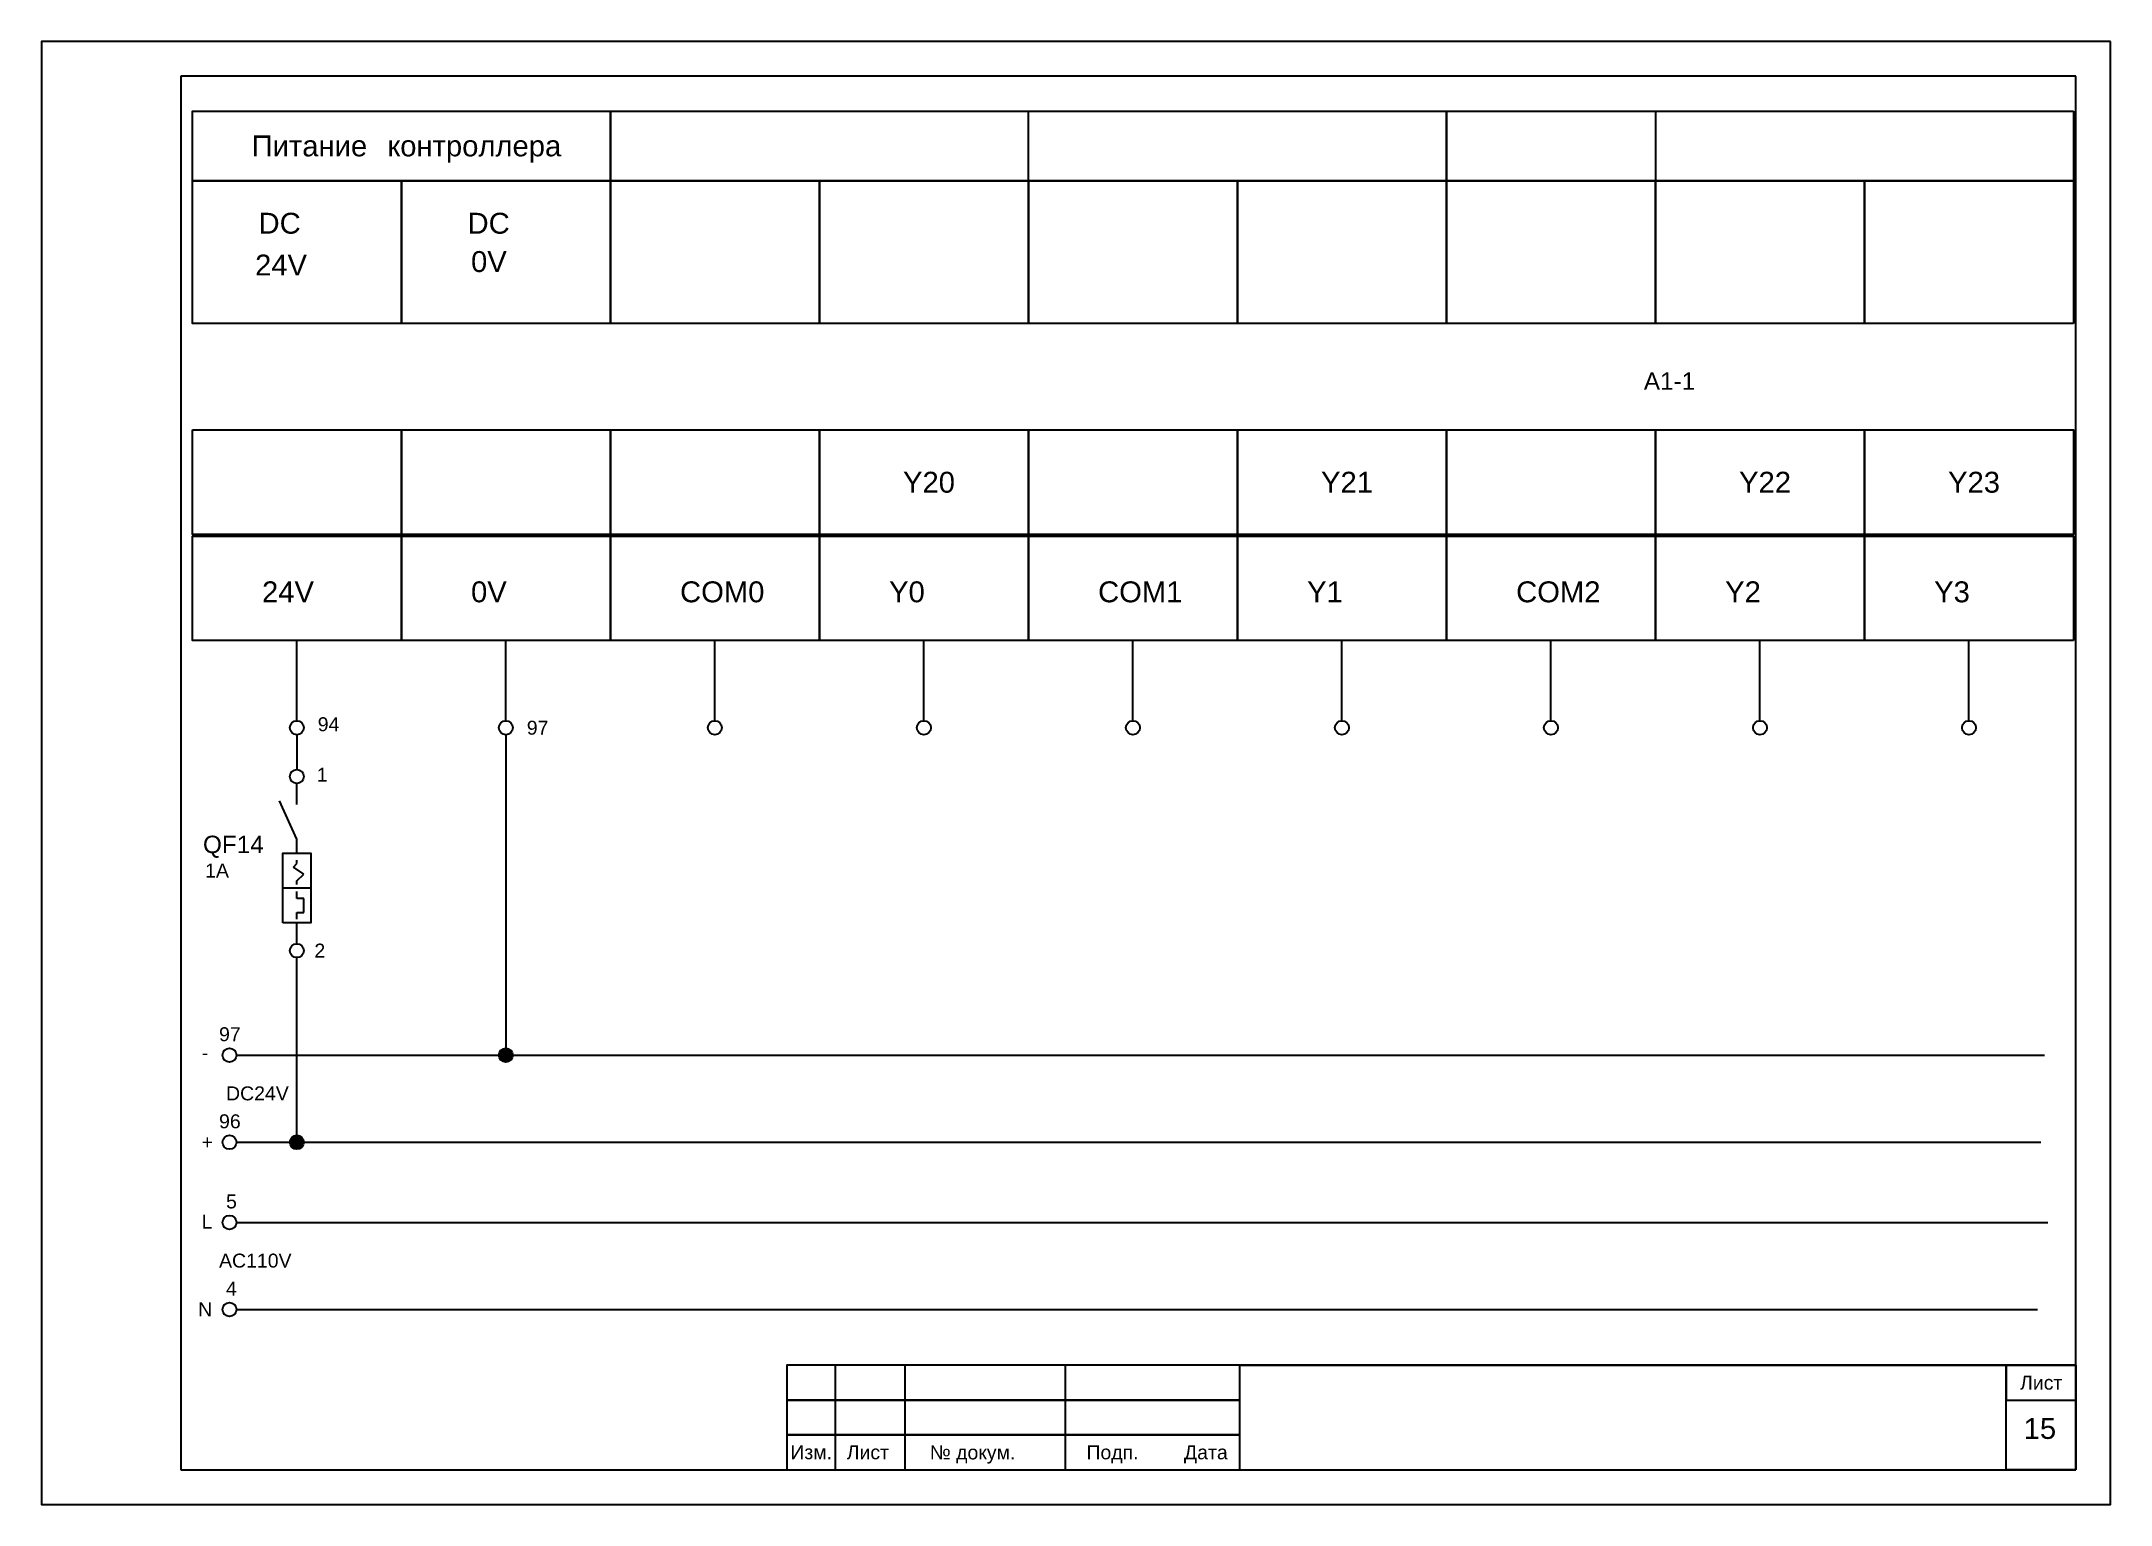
# Model space of a CAD drawing. Header units: millimetres. Extents: x 2144 to 8705, y -937 to 1906.
# Drawn here: x 8044.3 to 8341.3, y 411.9 to 621.9 of the extents above; entities that cross this region are included whole.
import ezdxf

# ---------------------------------------------------------------- set-up
doc = ezdxf.new("R2010")
doc.units = ezdxf.units.MM
for name, color, linetype, lineweight in [('Маркировка', 7, 'Continuous', 25), ('Оформление', 7, 'Continuous', 30), ('Элементы', 7, 'Continuous', 30)]:
    doc.layers.add(name, color=color, linetype=linetype, lineweight=lineweight)
doc.styles.get("Standard").update_dxf_attribs({"font": 'arial.ttf'})

msp = doc.modelspace()

# ---------------------------------------------------------------- texts
at = {"layer": 'Маркировка'}
for s, height, p in [('A1-1', 2.5, (8274.3, 571.88)), ('94', 2, (8083.96, 522.88)), ('97', 2, (8113.97, 522.38)), ('1', 2, (8083.84, 515.64)), ('QF14', 2.5, (8067.49, 505.38)), ('1A', 2, (8067.8, 501.88)), ('2', 2, (8083.48, 490.39)), ('97', 2, (8069.8, 478.39)), ('-', 2, (8067.3, 475.73)), ('DC24V', 2, (8070.8, 469.9)), ('96', 2, (8069.8, 465.89)), ('+', 2, (8067.3, 462.9)), ('5', 2, (8070.8, 454.39)), ('L', 2, (8067.3, 451.48)), ('AC110V', 2, (8069.8, 445.9)), ('4', 2, (8070.8, 441.89)), ('N', 2, (8066.8, 438.9))]:
    msp.add_text(s, height=height, dxfattribs=at).set_placement(p)
at = {"layer": 'Оформление'}
for s, height, p in [('Питание', 3, (8074.47, 605.38)), ('контроллера', 3, (8093.97, 605.38)), ('DC', 3, (8075.47, 594.28)), ('DC', 3, (8105.47, 594.28)), ('24V', 3, (8074.97, 588.28)), ('0V', 3, (8105.97, 588.78)), ('Y20', 3, (8167.97, 557.11)), ('Y21', 3, (8227.97, 557.11)), ('Y22', 3, (8287.97, 557.11)), ('Y23', 3, (8317.97, 557.11)), ('Лист', 2, (8328.3, 428.38)), ('15', 3, (8328.82, 421.31)), ('Изм.', 2, (8151.8, 418.4)), ('Лист', 2, (8159.89, 418.39)), ('№ докум.', 2, (8171.82, 418.37)), ('Подп.', 2, (8194.3, 418.38)), ('Дата', 2, (8208.3, 418.38))]:
    msp.add_text(s, height=height, dxfattribs=at).set_placement(p)
at = {"layer": 'Элементы'}
for s, p in [('24V', (8075.97, 541.38)), ('0V', (8105.97, 541.38)), ('COM0', (8135.97, 541.38)), ('Y0', (8165.97, 541.38)), ('COM1', (8195.97, 541.38)), ('Y1', (8225.97, 541.38)), ('COM2', (8255.97, 541.38)), ('Y2', (8285.97, 541.38)), ('Y3', (8315.97, 541.38))]:
    msp.add_text(s, height=3, dxfattribs=at).set_placement(p)

# ---------------------------------------------------------------- hatches: boundary and pattern name
at = {"layer": 'Элементы'}
h = msp.add_hatch(color=256, dxfattribs=at)
h.dxf.hatch_style = 1
h.paths.add_polyline_path([(8111.97, 476.38, 1), (8109.97, 476.38, 1)])
h = msp.add_hatch(color=256, dxfattribs=at)
h.dxf.hatch_style = 1
h.paths.add_polyline_path([(8081.97, 463.88, 1), (8079.97, 463.88, 1)])

# ---------------------------------------------------------------- linework, layer by layer
at = {"layer": 'Оформление'}
for p, q in [((8336.3, 616.88), (8064.3, 616.88)), ((8064.3, 616.88), (8064.3, 416.88)), ((8336.3, 416.88), (8336.3, 616.88)), ((8125.97, 601.88), (8125.97, 611.88)), ((8125.97, 611.88), (8245.97, 611.88)), ((8185.97, 601.88), (8185.97, 611.88)), ((8245.97, 601.88), (8245.97, 611.88)), ((8245.97, 611.88), (8335.97, 611.88)), ((8245.97, 611.88), (8245.97, 601.88)), ((8275.97, 611.88), (8275.97, 601.88)), ((8335.97, 611.88), (8335.97, 601.88)), ((8245.97, 601.88), (8125.97, 601.88)), ((8335.97, 601.88), (8245.97, 601.88)), ((8064.3, 416.88), (8336.3, 416.88)), ((8151.3, 416.88), (8336.3, 416.88)), ((8151.3, 416.88), (8336.3, 416.88)), ((8151.3, 416.88), (8336.3, 416.88))]:
    msp.add_line(p, q, dxfattribs=at)
at = {"layer": 'Оформление', "lineweight": 35}
msp.add_line((8216.3, 431.88), (8336.3, 431.88), dxfattribs=at)
at = {"layer": 'Оформление'}
for points in [[(8341.3, 621.88), (8044.3, 621.88), (8044.3, 411.88), (8341.3, 411.88)], [(8125.97, 601.88), (8065.97, 601.88), (8065.97, 611.88), (8125.97, 611.88)], [(8095.97, 581.38), (8065.97, 581.38), (8065.97, 601.88), (8095.97, 601.88)], [(8125.97, 581.38), (8095.97, 581.38), (8095.97, 601.88), (8125.97, 601.88)], [(8155.97, 581.38), (8125.97, 581.38), (8125.97, 601.88), (8155.97, 601.88)], [(8185.97, 581.38), (8155.97, 581.38), (8155.97, 601.88), (8185.97, 601.88)], [(8215.97, 581.38), (8185.97, 581.38), (8185.97, 601.88), (8215.97, 601.88)], [(8245.97, 581.38), (8215.97, 581.38), (8215.97, 601.88), (8245.97, 601.88)], [(8275.97, 581.38), (8245.97, 581.38), (8245.97, 601.88), (8275.97, 601.88)], [(8305.97, 581.38), (8275.97, 581.38), (8275.97, 601.88), (8305.97, 601.88)], [(8335.97, 581.38), (8305.97, 581.38), (8305.97, 601.88), (8335.97, 601.88)], [(8065.97, 566.11), (8095.97, 566.11), (8095.97, 551.11), (8065.97, 551.11)], [(8095.97, 566.11), (8125.97, 566.11), (8125.97, 551.11), (8095.97, 551.11)], [(8125.97, 566.11), (8155.97, 566.11), (8155.97, 551.11), (8125.97, 551.11)], [(8155.97, 566.11), (8185.97, 566.11), (8185.97, 551.11), (8155.97, 551.11)], [(8185.97, 566.11), (8215.97, 566.11), (8215.97, 551.11), (8185.97, 551.11)], [(8215.97, 566.11), (8245.97, 566.11), (8245.97, 551.11), (8215.97, 551.11)], [(8245.97, 566.11), (8275.97, 566.11), (8275.97, 551.11), (8245.97, 551.11)], [(8275.97, 566.11), (8305.97, 566.11), (8305.97, 551.11), (8275.97, 551.11)], [(8305.97, 566.11), (8335.97, 566.11), (8335.97, 551.11), (8305.97, 551.11)], [(8151.3, 416.88), (8168.3, 416.88), (8168.27, 431.88), (8151.27, 431.88)], [(8151.3, 426.88), (8216.3, 426.88), (8216.3, 431.88), (8151.3, 431.88)], [(8151.3, 416.88), (8158.3, 416.88), (8158.3, 431.88), (8151.3, 431.88)], [(8151.3, 416.88), (8191.3, 416.88), (8191.3, 431.88), (8151.3, 431.88)], [(8336.3, 416.88), (8326.3, 416.88), (8326.3, 431.88), (8336.3, 431.88)], [(8336.3, 431.88), (8326.3, 431.88), (8326.3, 426.88), (8336.3, 426.88)], [(8151.3, 421.88), (8216.3, 421.88), (8216.3, 426.88), (8151.3, 426.88)], [(8151.3, 416.88), (8216.3, 416.88), (8216.3, 421.88), (8151.3, 421.88)]]:
    msp.add_lwpolyline(points, close=True, dxfattribs=at)
at = {"layer": 'Элементы'}
for p, q in [((8080.97, 524.38), (8080.97, 535.88)), ((8110.97, 524.38), (8110.97, 535.88)), ((8140.97, 524.38), (8140.97, 535.88)), ((8170.97, 524.38), (8170.97, 535.88)), ((8200.97, 524.38), (8200.97, 535.88)), ((8230.97, 524.38), (8230.97, 535.88)), ((8260.97, 524.38), (8260.97, 535.88)), ((8290.97, 524.38), (8290.97, 535.88)), ((8320.97, 524.38), (8320.97, 535.88)), ((8080.97, 522.38), (8080.97, 517.38)), ((8110.97, 522.38), (8110.97, 476.38)), ((8080.97, 512.38), (8080.97, 515.38)), ((8080.97, 507.38), (8078.47, 512.88)), ((8080.97, 505.38), (8080.97, 507.38)), ((8080.47, 503.38), (8080.97, 503.88)), ((8081.97, 502.38), (8080.47, 503.38)), ((8080.97, 503.88), (8080.97, 504.38)), ((8080.97, 501.38), (8081.97, 502.38)), ((8078.97, 500.38), (8082.97, 500.38)), ((8080.97, 500.88), (8080.97, 501.38)), ((8080.97, 498.88), (8080.97, 499.88)), ((8081.97, 498.88), (8080.97, 498.88)), ((8080.97, 495.88), (8080.97, 496.88)), ((8080.97, 496.88), (8081.97, 496.88)), ((8081.97, 496.88), (8081.97, 498.88)), ((8080.97, 492.38), (8080.97, 495.38)), ((8080.97, 464.88), (8080.97, 490.38)), ((8072.3, 476.38), (8331.8, 476.38)), ((8072.3, 463.88), (8331.3, 463.88)), ((8072.3, 452.38), (8332.3, 452.38)), ((8072.3, 439.88), (8330.8, 439.88))]:
    msp.add_line(p, q, dxfattribs=at)
for points in [[(8095.97, 535.88), (8065.97, 535.88), (8065.97, 550.88), (8095.97, 550.88)], [(8125.97, 535.88), (8095.97, 535.88), (8095.97, 550.88), (8125.97, 550.88)], [(8155.97, 535.88), (8125.97, 535.88), (8125.97, 550.88), (8155.97, 550.88)], [(8185.97, 535.88), (8155.97, 535.88), (8155.97, 550.88), (8185.97, 550.88)], [(8215.97, 535.88), (8185.97, 535.88), (8185.97, 550.88), (8215.97, 550.88)], [(8245.97, 535.88), (8215.97, 535.88), (8215.97, 550.88), (8245.97, 550.88)], [(8275.97, 535.88), (8245.97, 535.88), (8245.97, 550.88), (8275.97, 550.88)], [(8305.97, 535.88), (8275.97, 535.88), (8275.97, 550.88), (8305.97, 550.88)], [(8335.97, 535.88), (8305.97, 535.88), (8305.97, 550.88), (8335.97, 550.88)], [(8078.97, 495.38), (8078.97, 505.38), (8082.97, 505.38), (8082.97, 495.38)]]:
    msp.add_lwpolyline(points, close=True, dxfattribs=at)
for centre in [(8080.97, 523.38), (8110.97, 523.38), (8140.97, 523.38), (8170.97, 523.38), (8200.97, 523.38), (8230.97, 523.38), (8260.97, 523.38), (8290.97, 523.38), (8320.97, 523.38), (8080.97, 516.38), (8080.97, 491.38), (8071.3, 476.38), (8110.97, 476.38), (8071.3, 463.88), (8080.97, 463.88), (8071.3, 452.38), (8071.3, 439.88)]:
    msp.add_circle(centre, 1, dxfattribs=at)

msp.set_redraw_order([(e.dxf.handle, doc.entitydb.next_handle()) for e in msp.query("TEXT MTEXT ATTDEF DIMENSION ARC_DIMENSION")])  # texts and dimensions are drawn at this point

doc.saveas('drawing.dxf')
